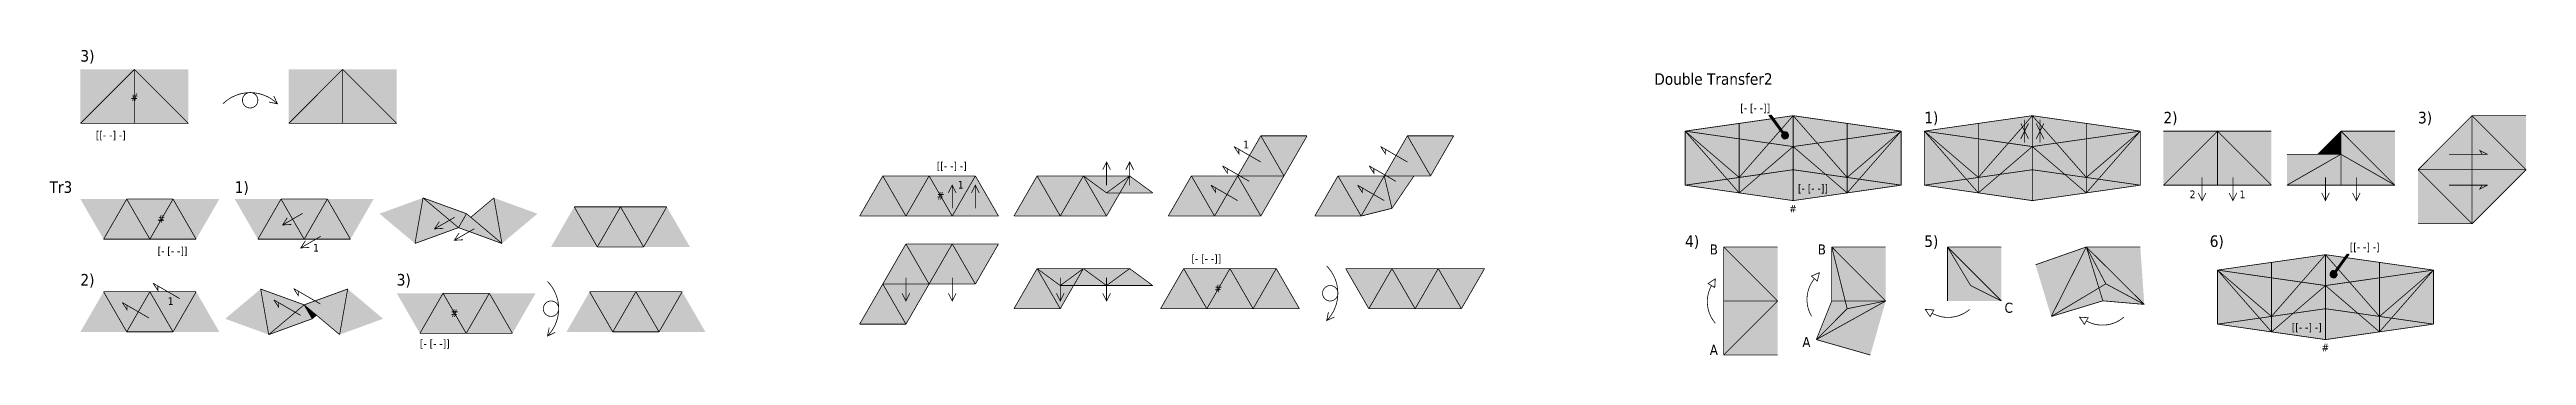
# Model space of a CAD drawing. Header units: inches. Extents: x -12.5 to 77.3, y -38.9 to 8.1.
# Drawn here: x 40.8 to 72.91, y -21.9 to -17.94 of the extents above; entities that cross this region are included whole.
import ezdxf

# ---------------------------------------------------------------- set-up
doc = ezdxf.new("R2010")
doc.units = ezdxf.units.IN
doc.header["$LTSCALE"] = 0.2
doc.header["$MEASUREMENT"] = 0
for name, pattern in [('crease . . . . .', [0.4, 0.2, -0.2]), ('mountain __ . . __ . .', [1.25, 0.5, -0.25, 0, -0.25, 0, -0.25]), ('valley __ __ __', [0.75, 0.5, -0.25])]:
    doc.linetypes.add(name, pattern=pattern)
for name, color, linetype in [('arrow-back', 250, 'Continuous'), ('callout', 254, 'Continuous'), ('edge', 7, 'Continuous'), ('face-1', 151, 'Continuous'), ('face-2', 91, 'Continuous'), ('face-3', 11, 'Continuous'), ('face-4', 191, 'Continuous'), ('hinge', 250, 'crease . . . . .'), ('mountain', 12, 'mountain __ . . __ . .'), ('valley', 143, 'valley __ __ __'), ('z-labels', 94, 'Continuous'), ('z-pats', 251, 'Continuous')]:
    doc.layers.add(name, color=color, linetype=linetype)
doc.styles.add('labels', font='')
doc.styles.get('labels').set_extended_font_data('Tahoma')

msp = doc.modelspace()

# ---------------------------------------------------------------- texts
at = {"style": 'labels'}
for s, height, p in [('Double Transfer2', 0.15, (61.6, -18.4)), ('#', 0.1, (41.852029, -18.609692)), ('1', 0.1, (56.271896, -19.223856)), ('Tr3', 0.15, (40.8, -19.8)), ('#', 0.1, (52.298118, -19.886042)), ('1', 0.1, (52.573107, -19.745088)), ('2', 0.1, (68.539468, -19.869179)), ('1', 0.1, (69.186806, -19.869179)), ('#', 0.1, (42.198118, -20.186043)), ('#', 0.1, (63.347963, -20.053122)), ('1', 0.1, (44.215713, -20.560995)), ('1', 0.1, (42.331669, -21.252346)), ('#', 0.1, (55.898118, -21.086042)), ('#', 0.1, (45.998118, -21.405657)), ('#', 0.1, (70.247963, -21.853122))]:
    msp.add_text(s, height=height, dxfattribs=at).set_placement(p)
at = {"layer": 'z-labels', "style": 'labels'}
for s, height, p in [('3)', 0.15, (41.2, -18.1)), ('1)', 0.15, (65.1, -18.9)), ('2)', 0.15, (68.2, -18.9)), ('3)', 0.15, (71.5, -18.9)), ('1)', 0.15, (43.2, -19.8)), ('4)', 0.15, (62, -20.5)), ('B', 0.13, (62.319199, -20.597516)), ('B', 0.13, (63.719199, -20.597516)), ('5)', 0.15, (65.1, -20.5)), ('6)', 0.15, (68.8, -20.5)), ('2)', 0.15, (41.2, -21)), ('3)', 0.15, (45.3, -21)), ('C', 0.13, (66.140028, -21.352334)), ('A', 0.13, (62.319199, -21.897516)), ('A', 0.13, (63.519199, -21.797516))]:
    msp.add_text(s, height=height, dxfattribs=at).set_placement(p)
at = {"layer": 'z-pats', "style": 'labels'}
for s, p in [('[- [- -]]', (62.714419, -18.749762)), ('[[- -] -]', (41.4, -19.1)), ('[[- -] -]', (52.3, -19.5)), ('[- [- -]]', (63.46305, -19.789943)), ('[- [- -]]', (42.2, -20.6)), ('[[- -] -]', (70.614419, -20.549762)), ('[- [- -]]', (55.6, -20.7)), ('[[- -] -]', (69.86305, -21.589943)), ('[- [- -]]', (45.6, -21.8))]:
    msp.add_text(s, height=0.1, dxfattribs=at).set_placement(p)

# ---------------------------------------------------------------- linework, layer by layer
for p, q in [((63.260028, -19.024721), (63.091166, -18.794881)), ((63.276146, -19.01288), (63.115984, -18.794881)), ((70.423854, -20.81288), (70.584016, -20.594881)), ((70.439972, -20.824721), (70.608834, -20.594881))]:
    msp.add_line(p, q)
at = {"const_width": 0.01}
for points in [[(43.046447, -18.646447, -0.410434), (43.753553, -18.646447, 0.610292)], [(43.4, -18.5, -1), (43.4, -18.7, -1), (43.4, -18.5, 0.414214)], [(57.353553, -20.746447, -0.410434), (57.353553, -21.453553, 0.610292)], [(47.253553, -20.946447, -0.410434), (47.253553, -21.653553, 0.610292)], [(57.5, -21.1, -1), (57.3, -21.1, -1), (57.5, -21.1, 0.414214)], [(62.390424, -21.486788, -0.315299), (62.341534, -21.000479, 0.290796)], [(63.638717, -21.398202, -0.315299), (63.675888, -20.910857, 0.290796)], [(47.4, -21.3, -1), (47.2, -21.3, -1), (47.4, -21.3, 0.414214)], [(65.686788, -21.309576, -0.315299), (65.200479, -21.358466, 0.290796)], [(67.686788, -21.409576, -0.315299), (67.200479, -21.458466, 0.290796)]]:
    msp.add_lwpolyline(points, format="xyb", dxfattribs=at)
for points in [[(43.7062, -18.545166), (43.7062, -18.545166), (43.753553, -18.646447), (43.644117, -18.623561)], [(66.45, -18.9), (66.45, -18.9), (66.4, -19), (66.35, -18.9)], [(66.4, -18.85), (66.4, -19.15)], [(66.55, -18.9), (66.55, -18.9), (66.6, -19), (66.65, -18.9)], [(66.6, -18.85), (66.6, -19.15)], [(66.45, -19.1), (66.45, -19.1), (66.4, -19), (66.35, -19.1)], [(66.55, -19.1), (66.55, -19.1), (66.6, -19), (66.65, -19.1)], [(54.45, -19.5), (54.45, -19.5), (54.5, -19.4), (54.55, -19.5)], [(54.5, -19.7), (54.5, -19.4)], [(54.75, -19.5), (54.75, -19.5), (54.8, -19.4), (54.85, -19.5)], [(54.8, -19.7), (54.8, -19.4)], [(52.45, -19.8), (52.45, -19.8), (52.5, -19.7), (52.55, -19.8)], [(52.5, -20), (52.5, -19.7)], [(52.75, -19.8), (52.75, -19.8), (52.8, -19.7), (52.85, -19.8)], [(52.8, -20), (52.8, -19.7)], [(68.65, -19.8), (68.65, -19.8), (68.7, -19.9), (68.75, -19.8)], [(68.7, -19.6), (68.7, -19.9)], [(69.05, -19.8), (69.05, -19.8), (69.1, -19.9), (69.15, -19.8)], [(69.1, -19.6), (69.1, -19.9)], [(70.25, -19.8), (70.25, -19.8), (70.3, -19.9), (70.35, -19.8)], [(70.3, -19.6), (70.3, -19.9)], [(70.65, -19.8), (70.65, -19.8), (70.7, -19.9), (70.75, -19.8)], [(70.7, -19.6), (70.7, -19.9)], [(43.881699, -20.121893), (43.881699, -20.121893), (43.820096, -20.215195), (43.931699, -20.208496)], [(44.079904, -20.065195), (43.820096, -20.215195)], [(45.85184, -20.172781), (45.85184, -20.172781), (45.790238, -20.266082), (45.90184, -20.259383)], [(46.050045, -20.116082), (45.790238, -20.266082)], [(44.116746, -20.4192), (44.116746, -20.4192), (44.055144, -20.512501), (44.166746, -20.505803)], [(44.314951, -20.362501), (44.055144, -20.512501)], [(46.1077, -20.320501), (46.1077, -20.320501), (46.046098, -20.413803), (46.1577, -20.407104)], [(46.305905, -20.263803), (46.046098, -20.413803)], [(51.85, -21.1), (51.85, -21.1), (51.9, -21.2), (51.95, -21.1)], [(51.9, -20.9), (51.9, -21.2)], [(52.45, -21.1), (52.45, -21.1), (52.5, -21.2), (52.55, -21.1)], [(52.5, -20.9), (52.5, -21.2)], [(53.85, -21.1), (53.85, -21.1), (53.9, -21.2), (53.95, -21.1)], [(53.9, -20.9), (53.9, -21.2)], [(54.45, -21.1), (54.45, -21.1), (54.5, -21.2), (54.55, -21.1)], [(54.5, -20.9), (54.5, -21.2)], [(57.454834, -21.4062), (57.454834, -21.4062), (57.353553, -21.453553), (57.376439, -21.344117)], [(47.354834, -21.6062), (47.354834, -21.6062), (47.253553, -21.653553), (47.276439, -21.544117)]]:
    msp.add_lwpolyline(points, dxfattribs=at)
for points in [[(63.636667, -20.877801), (63.636667, -20.877801), (63.739327, -20.83352), (63.713156, -20.942216)], [(62.297123, -20.974814), (62.297123, -20.974814), (62.390424, -20.913212), (62.383725, -21.024814)], [(65.174814, -21.402877), (65.174814, -21.402877), (65.113212, -21.309576), (65.224814, -21.316275)], [(67.174814, -21.502877), (67.174814, -21.502877), (67.113212, -21.409576), (67.224814, -21.416275)]]:
    msp.add_lwpolyline(points, close=True, dxfattribs=at)
for centre, start, end in [((63.294065, -19.054159), 139.144086, 113.464909), ((70.405935, -20.854159), 66.535091, 40.855914)]:
    msp.add_arc(centre, 0.045, start, end)
at = {"color": 254}
for points in [[(63.920453, -19.635062), (63.920453, -19.835062), (63.427544, -19.635062), (63.427544, -19.835062)], [(70.320453, -21.435062), (70.320453, -21.635062), (69.827544, -21.435062), (69.827544, -21.635062)]]:
    msp.add_solid(points, dxfattribs=at)
at = {"layer": 'arrow-back', "const_width": 0.01}
for points in [[(56.5, -19.4), (56.15359, -19.2)], [(56.214212, -19.235), (56.215192, -19.293301), (56.15359, -19.2)], [(58.4, -19.4), (58.05359, -19.2)], [(58.114212, -19.235), (58.115192, -19.293301), (58.05359, -19.2)], [(72.33, -19.3), (72.3, -19.25), (72.4, -19.3)], [(56.35, -19.65), (56.00359, -19.45)], [(56.064212, -19.485), (56.065192, -19.543301), (56.00359, -19.45)], [(58.25, -19.65), (57.90359, -19.45)], [(57.964212, -19.485), (57.965192, -19.543301), (57.90359, -19.45)], [(71.9, -19.3), (72.4, -19.3)], [(56.2, -19.9), (55.85359, -19.7)], [(55.914212, -19.735), (55.915192, -19.793301), (55.85359, -19.7)], [(58.1, -19.9), (57.75359, -19.7)], [(57.814212, -19.735), (57.815192, -19.793301), (57.75359, -19.7)], [(71.9, -19.7), (72.4, -19.7)], [(72.33, -19.7), (72.3, -19.75), (72.4, -19.7)], [(42.488397, -21.170096), (42.141987, -20.970096)], [(42.202609, -21.005096), (42.20359, -21.063398), (42.141987, -20.970096)], [(43.768504, -21.22137), (43.769485, -21.279672), (43.707882, -21.18637)], [(44.054292, -21.38637), (43.707882, -21.18637)], [(44.310153, -21.23865), (43.963743, -21.03865)], [(44.024364, -21.07365), (44.025345, -21.131951), (43.963743, -21.03865)], [(41.802609, -21.255096), (41.80359, -21.313398), (41.741987, -21.220096)], [(42.088397, -21.420096), (41.741987, -21.220096)]]:
    msp.add_lwpolyline(points, dxfattribs=at)
at = {"layer": 'callout', "const_width": 0.02}
for points in [[(63.100334, -18.790469), (63.294065, -19.054159)], [(70.599666, -20.590469), (70.405935, -20.854159)]]:
    msp.add_lwpolyline(points, dxfattribs=at)
at = {"layer": 'callout', "const_width": 0.04471}
for points in [[(63.294065, -19.031803, -1), (63.294065, -19.076514, -1)], [(70.405935, -20.831803, 1), (70.405935, -20.876514, 1)]]:
    msp.add_lwpolyline(points, format="xyb", close=True, dxfattribs=at)
at = {"layer": 'edge', "const_width": 0.01}
for points in [[(41.2, -18.9), (41.9, -18.9)], [(41.9, -18.9), (42.6, -18.9)], [(43.9, -18.9), (44.6, -18.9)], [(44.6, -18.9), (45.3, -18.9)], [(62, -19), (62.7, -18.9)], [(62.7, -18.9), (63.4, -18.8)], [(64.1, -18.9), (63.4, -18.8)], [(64.8, -19), (64.1, -18.9)], [(65.1, -19), (65.8, -18.9)], [(65.8, -18.9), (66.5, -18.8)], [(67.2, -18.9), (66.5, -18.8)], [(67.9, -19), (67.2, -18.9)], [(71.5, -19.5), (72.2, -18.8)], [(72.2, -18.8), (72.9, -18.8)], [(56.2, -19.580385), (56.5, -19.06077)], [(56.5, -19.06077), (57.1, -19.06077)], [(58.1, -19.580385), (58.4, -19.06077)], [(58.4, -19.06077), (59, -19.06077)], [(62, -19.7), (62, -19)], [(62, -19), (62.7, -19.1)], [(62.7, -19.1), (63.4, -19.2)], [(64.1, -19.1), (63.4, -19.2)], [(64.8, -19), (64.1, -19.1)], [(64.8, -19.7), (64.8, -19)], [(65.1, -19.7), (65.1, -19)], [(65.1, -19), (65.8, -19.1)], [(65.8, -19.1), (66.5, -19.2)], [(67.2, -19.1), (66.5, -19.2)], [(67.9, -19), (67.2, -19.1)], [(67.9, -19.7), (67.9, -19)], [(68.2, -19), (68.9, -19)], [(68.9, -19), (69.6, -19.7)], [(68.9, -19), (69.6, -19)], [(70.2, -19.3), (70.5, -19)], [(70.5, -19), (71.2, -19)], [(51.6, -19.580385), (52.2, -19.580385)], [(52.2, -19.580385), (52.8, -19.580385)], [(53.6, -19.580385), (54.2, -19.580385)], [(54.2, -19.580385), (54.8, -19.580385)], [(54.2, -19.580385), (54.5, -19.8)], [(54.5, -20.1), (54.8, -19.580385)], [(55.6, -19.580385), (56.2, -19.580385)], [(56.2, -19.580385), (56.8, -19.580385)], [(56.5, -20.1), (56.8, -19.580385)], [(57.5, -19.580385), (58.1, -19.580385)], [(58.1, -19.580385), (58.7, -19.580385)], [(58.2, -20), (58.485183, -19.580385)], [(62.7, -19.6), (63.4, -19.5)], [(64.1, -19.6), (63.4, -19.5)], [(65.8, -19.6), (66.5, -19.5)], [(67.2, -19.6), (66.5, -19.5)], [(71.2, -19.7), (70.5, -19.3), (69.8, -19.3)], [(72.2, -20.2), (72.9, -19.5)], [(41.8, -19.880386), (42.4, -19.880387)], [(43.8, -19.880386), (44.4, -19.880387)], [(44.4, -19.880386), (44.7, -20.400001)], [(45.640373, -19.864327), (46.204189, -20.06954)], [(46.559626, -19.864327), (46.259626, -20.116057)], [(54.5, -19.8), (55.1, -19.8)], [(62, -19.7), (62.7, -19.6)], [(62, -19.7), (62.7, -19.8)], [(62.7, -19.8), (63.4, -19.9)], [(64.1, -19.8), (63.4, -19.9)], [(64.8, -19.7), (64.1, -19.6)], [(64.8, -19.7), (64.1, -19.8)], [(65.1, -19.7), (65.8, -19.6)], [(65.1, -19.7), (65.8, -19.8)], [(65.8, -19.8), (66.5, -19.9)], [(67.2, -19.8), (66.5, -19.9)], [(67.9, -19.7), (67.2, -19.6)], [(67.9, -19.7), (67.2, -19.8)], [(68.2, -19.7), (68.9, -19.7)], [(68.9, -19.7), (69.6, -19.7)], [(69.8, -19.7), (70.5, -19.7)], [(70.5, -19.7), (71.2, -19.7)], [(46.204189, -20.06954), (46.663816, -20.455211)], [(47.6, -19.980385), (48.2, -19.980385)], [(48.2, -19.980385), (48.8, -19.980385)], [(51.3, -20.1), (51.9, -20.1)], [(51.9, -20.1), (52.5, -20.1)], [(52.5, -20.1), (53.099999, -20.1)], [(53.3, -20.1), (53.9, -20.1)], [(53.9, -20.1), (54.5, -20.1)], [(55.3, -20.1), (55.9, -20.1)], [(55.9, -20.1), (56.5, -20.1)], [(57.2, -20.1), (57.8, -20.1)], [(57.8, -20.1), (58.2, -20)], [(71.5, -20.2), (72.2, -20.2)], [(41.5, -20.400002), (42.1, -20.400002)], [(42.1, -20.400002), (42.7, -20.400002)], [(43.5, -20.400002), (44.1, -20.400002)], [(44.1, -20.400002), (44.7, -20.400002)], [(45.536185, -20.455212), (46.1, -20.25)], [(47.9, -20.5), (48.5, -20.5)], [(51.6, -20.980385), (51.9, -20.46077)], [(51.9, -20.46077), (52.5, -20.46077)], [(52.5, -20.46077), (53.1, -20.46077)], [(62.5, -20.5), (63.2, -20.5)], [(62.5, -21.2), (62.5, -20.5)], [(64.6, -20.5), (63.9, -20.5)], [(63.9, -20.5), (63.9, -21.2)], [(63.9, -20.5), (64.1, -21.3)], [(65.4, -21.2), (65.4, -20.5)], [(65.4, -20.5), (65.7, -21)], [(65.4, -20.5), (66.1, -20.5)], [(66.541683, -20.730924), (67.2, -20.5)], [(67.9, -20.5), (67.2, -20.5)], [(53.6, -20.780385), (54.2, -20.780385)], [(53.6, -20.780385), (53.9, -20.999999)], [(53.9, -21.3), (54.2, -20.780385)], [(54.2, -20.780385), (54.8, -20.780385)], [(55.5, -20.780385), (56.1, -20.780385)], [(56.1, -20.780385), (56.7, -20.780385)], [(57.6, -20.780386), (58.2, -20.780386)], [(58.2, -20.780386), (58.8, -20.780387)], [(58.8, -20.780386), (59.399999, -20.780386)], [(68.9, -20.8), (69.6, -20.7)], [(68.9, -21.5), (68.9, -20.8)], [(68.9, -20.8), (69.6, -20.9)], [(69.6, -20.7), (70.3, -20.6)], [(71, -20.7), (70.3, -20.6)], [(71.7, -20.8), (71, -20.7)], [(71.7, -20.8), (71, -20.9)], [(71.7, -21.5), (71.7, -20.8)], [(41.5, -21.080385), (42.1, -21.080385)], [(42.1, -21.080385), (42.4, -21.6)], [(42.1, -21.080385), (42.7, -21.080385)], [(43.536185, -21.044788), (44.1, -21.25)], [(45.9, -21.1), (46.5, -21.1)], [(47.8, -21.080385), (48.4, -21.080385)], [(48.4, -21.080385), (49, -21.080385)], [(51.9, -21.5), (52.2, -20.980385)], [(52.2, -20.980385), (52.8, -20.980385)], [(53.9, -20.999999), (54.5, -20.999999)], [(54.5, -21), (55.1, -21)], [(66.1, -21.2), (65.7, -21)], [(66.744688, -21.400841), (67.452306, -20.97743)], [(67.452306, -20.97743), (67.951119, -21.244237)], [(69.6, -20.9), (70.3, -21)], [(71, -20.9), (70.3, -21)], [(43.640373, -21.635673), (44.204189, -21.43046)], [(44.559626, -21.635673), (44.1, -21.25)], [(44.204189, -21.43046), (44.259626, -21.383943)], [(51.3, -21.5), (51.9, -21.5)], [(53.3, -21.3), (53.9, -21.3)], [(55.2, -21.3), (55.8, -21.3)], [(55.8, -21.3), (56.4, -21.3)], [(56.4, -21.3), (56.999999, -21.3)], [(57.9, -21.300002), (58.5, -21.300002)], [(58.5, -21.300002), (59.1, -21.300002)], [(62.5, -21.2), (62.5, -21.9)], [(63.9, -21.2), (63.7, -21.7)], [(64.1, -21.3), (63.7, -21.7)], [(66.744688, -21.400841), (67.414605, -21.197836)], [(67.414605, -21.197836), (67.951119, -21.244237)], [(68.9, -21.5), (69.6, -21.4)], [(68.9, -21.5), (69.6, -21.6)], [(69.6, -21.4), (70.3, -21.3)], [(71, -21.4), (70.3, -21.3)], [(71.7, -21.5), (71, -21.4)], [(71.7, -21.5), (71, -21.6)], [(41.8, -21.6), (42.4, -21.6)], [(45.6, -21.619615), (46.2, -21.619615)], [(46.2, -21.619615), (46.8, -21.619615)], [(48.1, -21.6), (48.7, -21.6)], [(63.7, -21.7), (64.4, -21.9)], [(69.6, -21.6), (70.3, -21.7)], [(71, -21.6), (70.3, -21.7)], [(62.5, -21.9), (63.2, -21.9)]]:
    msp.add_lwpolyline(points, dxfattribs=at)
at = {"layer": 'face-1'}
for points in [[(41.9, -18.2), (41.2, -18.2), (41.9, -18.2), (41.2, -18.9)], [(41.9, -18.2), (42.6, -18.9), (42.6, -18.2)], [(72.2, -18.8), (72.9, -19.5), (72.9, -18.8)], [(62.7, -19.8), (62.7, -19.1), (62.7, -19.8), (62, -19)], [(62, -19), (62.7, -19.8), (62, -19.7)], [(62.7, -19.8), (62.7, -19.1), (63.4, -19.2)], [(63.4, -19.2), (62.7, -19.8), (63.4, -19.9)], [(64.1, -19.8), (64.1, -19.1), (63.4, -19.2)], [(63.4, -19.2), (64.1, -19.8), (63.4, -19.9)], [(64.1, -19.8), (64.1, -19.1), (64.1, -19.8), (64.8, -19)], [(64.8, -19), (64.1, -19.8), (64.8, -19.7)], [(65.8, -19.8), (65.8, -19.1), (65.8, -19.8), (65.1, -19)], [(65.1, -19), (65.8, -19.8), (65.1, -19.7)], [(65.8, -19.8), (65.8, -19.1), (66.5, -19.2)], [(66.5, -19.2), (65.8, -19.8), (66.5, -19.9)], [(67.2, -19.8), (67.2, -19.1), (66.5, -19.2)], [(66.5, -19.2), (67.2, -19.8), (66.5, -19.9)], [(67.2, -19.8), (67.2, -19.1), (67.2, -19.8), (67.9, -19)], [(67.9, -19), (67.2, -19.8), (67.9, -19.7)], [(68.9, -19), (68.2, -19), (68.9, -19), (68.2, -19.7)], [(68.2, -19.7), (68.9, -19), (68.9, -19.7)], [(69.6, -19.7), (68.9, -19.7), (68.9, -19)], [(68.9, -19), (69.6, -19.7), (69.6, -19)], [(70.5, -19), (71.2, -19.7), (71.2, -19)], [(51.9, -20.1), (51.6, -19.580385), (51.3, -20.1)], [(51.9, -20.1), (51.6, -19.580385), (52.2, -19.580385)], [(51.9, -20.1), (52.5, -20.1), (52.2, -19.580385)], [(52.8, -19.580386), (52.5, -20.1), (52.2, -19.580385)], [(52.8, -19.580386), (52.5, -20.1), (53.1, -20.100001)], [(53.9, -20.1), (53.6, -19.580385), (53.3, -20.1)], [(53.9, -20.1), (53.6, -19.580385), (54.2, -19.580385)], [(53.9, -20.1), (54.5, -20.1), (54.2, -19.580385)], [(54.8, -19.580385), (54.2, -19.580385), (54.8, -19.580385), (54.5, -19.8)], [(54.5, -19.8), (54.8, -19.580385), (55.1, -19.8)], [(55.9, -20.1), (55.6, -19.580385), (55.3, -20.1)], [(55.9, -20.1), (55.6, -19.580385), (56.2, -19.580385)], [(55.9, -20.1), (56.5, -20.1), (56.2, -19.580385)], [(57.8, -20.1), (57.5, -19.580385), (57.2, -20.1)], [(57.8, -20.1), (57.5, -19.580385), (58.1, -19.580385)], [(57.8, -20.1), (58.2, -20), (58.1, -19.580385)], [(70.5, -19.3), (69.8, -19.3), (70.5, -19.3), (69.8, -19.7)], [(69.8, -19.7), (70.5, -19.3), (70.5, -19.7)], [(71.2, -19.7), (70.5, -19.7), (70.5, -19.3)], [(72.2, -20.2), (71.5, -20.2), (72.2, -20.2), (71.5, -19.5)], [(41.8, -19.880386), (41.5, -20.400002), (41.2, -19.880386)], [(41.8, -19.880386), (41.5, -20.400002), (42.1, -20.400001)], [(41.8, -19.880386), (42.4, -19.880386), (42.1, -20.400001)], [(42.7, -20.400001), (42.4, -19.880386), (42.1, -20.400001)], [(42.7, -20.400001), (42.4, -19.880386), (43, -19.880386)], [(43.8, -19.880386), (43.5, -20.400002), (43.2, -19.880386)], [(43.8, -19.880386), (43.5, -20.400002), (44.1, -20.400001)], [(43.8, -19.880386), (44.4, -19.880386), (44.1, -20.400001)], [(44.7, -20.400001), (44.4, -19.880386), (44.1, -20.400001)], [(44.7, -20.400001), (44.4, -19.880386), (45, -19.880386)], [(45.640373, -19.864327), (45.536185, -20.455212), (45.076558, -20.069539)], [(45.640373, -19.864327), (45.536185, -20.455212), (46.1, -20.25)], [(45.640373, -19.864327), (46.204189, -20.06954), (46.1, -20.25)], [(46.663816, -20.455211), (46.559626, -19.864327), (47.123442, -20.069539)], [(46.1, -20.25), (46.204189, -20.06954), (46.663816, -20.455211)], [(47.9, -20.5), (47.6, -19.980385), (47.3, -20.5)], [(48.8, -19.980386), (48.5, -20.5), (49.1, -20.500001)], [(52.5, -20.46077), (52.2, -20.980385), (51.9, -20.46077)], [(62.5, -20.5), (63.2, -21.2), (63.2, -20.5)], [(63.9, -20.5), (64.6, -21.2), (64.6, -20.5)], [(65.4, -20.5), (66.1, -21.2), (66.1, -20.5)], [(66.1, -21.2), (65.4, -21.2), (65.4, -20.5)], [(66.744688, -21.400841), (67.2, -20.5), (66.541683, -20.730924)], [(67.951119, -21.244237), (67.9, -20.5), (67.951119, -21.244237), (67.2, -20.5)], [(53.9, -21.3), (53.6, -20.780385), (53.3, -21.3)], [(53.9, -21.3), (53.6, -20.780385), (54.2, -20.780385)], [(54.8, -20.780386), (54.5, -21), (55.1, -21)], [(55.8, -21.3), (55.5, -20.780385), (55.2, -21.3)], [(56.7, -20.780386), (56.4, -21.3), (57, -21.300001)], [(58.2, -20.780386), (57.9, -21.300002), (58.5, -21.300001)], [(58.2, -20.780386), (58.8, -20.780386), (58.5, -21.300001)], [(69.6, -21.6), (69.6, -20.9), (69.6, -21.6), (68.9, -20.8)], [(68.9, -20.8), (69.6, -21.6), (68.9, -21.5)], [(71, -21.6), (71, -20.9), (71, -21.6), (71.7, -20.8)], [(71.7, -20.8), (71, -21.6), (71.7, -21.5)], [(41.8, -21.6), (41.5, -21.080385), (41.2, -21.6)], [(42.7, -21.080386), (42.4, -21.6), (43, -21.600001)], [(43.640373, -21.635673), (43.536185, -21.044788), (43.076558, -21.430461)], [(44.663816, -21.044789), (44.559626, -21.635673), (45.123442, -21.430461)], [(45.9, -21.1), (45.6, -21.619615), (45.3, -21.1)], [(46.8, -21.619614), (46.5, -21.1), (47.1, -21.099999)], [(51.9, -21.5), (51.6, -20.980385), (51.3, -21.5)], [(51.9, -21.5), (51.6, -20.980385), (52.2, -20.980385)], [(69.6, -21.6), (69.6, -20.9), (70.3, -21)], [(71, -21.6), (71, -20.9), (70.3, -21)], [(62.5, -21.9), (63.2, -21.9), (63.2, -21.2)], [(63.7, -21.7), (64.4, -21.9), (63.7, -21.7), (64.6, -21.2)]]:
    msp.add_solid(points, dxfattribs=at)
at = {"layer": 'face-2'}
for points in [[(44.6, -18.2), (43.9, -18.2), (44.6, -18.2), (43.9, -18.9)], [(44.6, -18.2), (45.3, -18.9), (45.3, -18.2)], [(62.7, -19.6), (62.7, -18.9), (62.7, -19.6), (62, -19)], [(62.7, -19.6), (62.7, -18.9), (63.4, -18.8)], [(63.4, -18.8), (62.7, -19.6), (63.4, -19.5)], [(64.1, -19.6), (64.1, -18.9), (63.4, -18.8)], [(63.4, -18.8), (64.1, -19.6), (63.4, -19.5)], [(64.1, -19.6), (64.1, -18.9), (64.1, -19.6), (64.8, -19)], [(65.8, -19.6), (65.8, -18.9), (65.8, -19.6), (65.1, -19)], [(65.8, -19.6), (65.8, -18.9), (66.5, -18.8)], [(66.5, -18.8), (65.8, -19.6), (66.5, -19.5)], [(67.2, -19.6), (67.2, -18.9), (66.5, -18.8)], [(66.5, -18.8), (67.2, -19.6), (66.5, -19.5)], [(67.2, -19.6), (67.2, -18.9), (67.2, -19.6), (67.9, -19)], [(56.5, -19.06077), (56.8, -19.580385), (57.1, -19.06077)], [(58.4, -19.06077), (58.7, -19.580385), (59, -19.06077)], [(62, -19), (62.7, -19.6), (62, -19.7)], [(64.8, -19), (64.1, -19.6), (64.8, -19.7)], [(65.1, -19), (65.8, -19.6), (65.1, -19.7)], [(67.9, -19), (67.2, -19.6), (67.9, -19.7)], [(47.9, -20.5), (47.6, -19.980385), (48.2, -19.980385)], [(51.6, -20.980385), (52.2, -20.980385), (51.9, -20.46077)], [(52.5, -20.46077), (52.8, -20.980385), (53.1, -20.46077)], [(64.6, -21.2), (63.9, -21.2), (63.9, -20.5)], [(58.2, -20.780386), (57.9, -21.300002), (57.6, -20.780386)], [(59.1, -21.300001), (58.8, -20.780386), (59.4, -20.780386)], [(69.6, -21.4), (69.6, -20.7), (69.6, -21.4), (68.9, -20.8)], [(68.9, -20.8), (69.6, -21.4), (68.9, -21.5)], [(69.6, -21.4), (69.6, -20.7), (70.3, -20.6)], [(71, -21.4), (71, -20.7), (70.3, -20.6)], [(71, -21.4), (71, -20.7), (71, -21.4), (71.7, -20.8)], [(71.7, -20.8), (71, -21.4), (71.7, -21.5)], [(41.8, -21.6), (41.5, -21.080385), (42.1, -21.080385)], [(43.640373, -21.635673), (43.536185, -21.044788), (44.1, -21.25)], [(45.9, -21.1), (45.6, -21.619615), (46.2, -21.619615)], [(45.9, -21.1), (46.5, -21.1), (46.2, -21.619615)], [(48.1, -21.6), (47.8, -21.080385), (47.5, -21.6)], [(49, -21.080386), (48.7, -21.6), (49.3, -21.600001)], [(64.6, -21.2), (63.7, -21.7), (63.9, -21.2)]]:
    msp.add_solid(points, dxfattribs=at)
at = {"layer": 'face-3'}
for points in [[(41.2, -18.9), (41.9, -18.2), (41.9, -18.9)], [(42.6, -18.9), (41.9, -18.9), (41.9, -18.2)], [(71.5, -19.5), (72.2, -18.8), (72.2, -19.5)], [(72.9, -19.5), (72.2, -19.5), (72.2, -18.8)], [(56.8, -19.580385), (56.2, -19.580385), (56.8, -19.580385), (56.5, -19.06077)], [(58.7, -19.580385), (58.1, -19.580385), (58.7, -19.580385), (58.4, -19.06077)], [(70.2, -19.3), (70.5, -19.3), (70.5, -19)], [(70.5, -19), (70.5, -19.3), (71.2, -19.7)], [(54.8, -19.580385), (54.499999, -20.1), (54.2, -19.580385)], [(56.8, -19.580385), (56.499999, -20.1), (56.2, -19.580385)], [(58.485183, -19.580385), (58.2, -20), (58.1, -19.580385)], [(71.5, -19.5), (72.2, -20.2), (72.2, -19.5)], [(72.9, -19.5), (72.2, -19.5), (72.2, -20.2)], [(46.663816, -20.455211), (46.559626, -19.864327), (46.1, -20.25)], [(47.9, -20.5), (48.5, -20.5), (48.2, -19.980385)], [(48.8, -19.980386), (48.5, -20.5), (48.2, -19.980385)], [(52.8, -20.980385), (52.2, -20.980385), (52.8, -20.980385), (52.5, -20.46077)], [(63.2, -21.2), (62.5, -20.5), (62.5, -21.2)], [(63.9, -20.5), (64.1, -21.3), (64.6, -21.2)], [(66.1, -21.2), (65.7, -21), (65.4, -20.5)], [(66.744688, -21.400841), (67.452306, -20.97743), (67.2, -20.5)], [(67.2, -20.5), (67.452306, -20.97743), (67.951119, -21.244237)], [(53.9, -20.999999), (53.6, -20.780385), (54.2, -20.780385)], [(55.8, -21.3), (55.5, -20.780385), (56.1, -20.780385)], [(59.1, -21.300001), (58.8, -20.780386), (58.5, -21.300001)], [(41.8, -21.6), (42.4, -21.6), (42.1, -21.080385)], [(42.7, -21.080386), (42.4, -21.6), (42.1, -21.080385)], [(44.663816, -21.044789), (44.559626, -21.635673), (44.1, -21.25)], [(46.8, -21.619614), (46.5, -21.1), (46.2, -21.619615)], [(48.1, -21.6), (47.8, -21.080385), (48.4, -21.080385)], [(70.3, -21), (69.6, -21.6), (70.3, -21.7)], [(70.3, -21), (71, -21.6), (70.3, -21.7)], [(43.640373, -21.635673), (44.204189, -21.43046), (44.1, -21.25)], [(63.2, -21.2), (62.5, -21.9), (62.5, -21.2)], [(64.6, -21.2), (64.1, -21.3), (63.7, -21.7)]]:
    msp.add_solid(points, dxfattribs=at)
at = {"layer": 'face-4'}
for points in [[(43.9, -18.9), (44.6, -18.2), (44.6, -18.9)], [(45.3, -18.9), (44.6, -18.9), (44.6, -18.2)], [(67.2, -20.5), (67.414605, -21.197836), (66.744688, -21.400841)], [(67.2, -20.5), (67.951119, -21.244237), (67.414605, -21.197836)], [(53.9, -20.999999), (54.5, -21), (54.2, -20.780385)], [(54.8, -20.780386), (54.5, -21), (54.2, -20.780385)], [(55.8, -21.3), (56.4, -21.3), (56.1, -20.780385)], [(56.7, -20.780386), (56.4, -21.3), (56.1, -20.780385)], [(70.3, -20.6), (69.6, -21.4), (70.3, -21.3)], [(70.3, -20.6), (71, -21.4), (70.3, -21.3)], [(48.1, -21.6), (48.7, -21.6), (48.4, -21.080385)], [(49, -21.080386), (48.7, -21.6), (48.4, -21.080385)], [(44.1, -21.25), (44.204189, -21.43046), (44.259626, -21.383943)]]:
    msp.add_solid(points, dxfattribs=at)
at = {"layer": 'hinge', "const_width": 0.01}
for points in [[(41.2, -18.9), (41.9, -18.2)], [(41.9, -18.2), (42.6, -18.9)], [(41.9, -18.9), (41.9, -18.2)], [(43.9, -18.9), (44.6, -18.2)], [(44.6, -18.2), (45.3, -18.9)], [(44.6, -18.9), (44.6, -18.2)], [(63.4, -18.8), (62.7, -19.6)], [(62.7, -19.6), (62.7, -18.9)], [(63.4, -18.8), (64.1, -19.6)], [(64.1, -19.6), (64.1, -18.9)], [(66.5, -18.8), (65.8, -19.6)], [(65.8, -19.6), (65.8, -18.9)], [(66.5, -18.8), (67.2, -19.6)], [(67.2, -19.6), (67.2, -18.9)], [(72.2, -19.5), (72.2, -18.8)], [(72.2, -18.8), (72.9, -19.5)], [(56.8, -19.580385), (56.5, -19.06077)], [(56.8, -19.580385), (57.1, -19.06077)], [(58.7, -19.580385), (58.4, -19.06077)], [(58.7, -19.580385), (59, -19.06077)], [(62, -19), (62.7, -19.6)], [(62, -19), (62.7, -19.8)], [(62.7, -19.8), (62.7, -19.1)], [(63.4, -19.2), (62.7, -19.8)], [(63.4, -19.2), (64.1, -19.8)], [(64.8, -19), (64.1, -19.6)], [(64.8, -19), (64.1, -19.8)], [(64.1, -19.8), (64.1, -19.1)], [(65.1, -19), (65.8, -19.6)], [(65.1, -19), (65.8, -19.8)], [(65.8, -19.8), (65.8, -19.1)], [(66.5, -19.2), (65.8, -19.8)], [(66.5, -19.2), (67.2, -19.8)], [(67.9, -19), (67.2, -19.6)], [(67.9, -19), (67.2, -19.8)], [(67.2, -19.8), (67.2, -19.1)], [(68.2, -19.7), (68.9, -19)], [(68.9, -19.7), (68.9, -19)], [(70.5, -19), (70.5, -19.7)], [(70.5, -19), (71.2, -19.7)], [(51.3, -20.1), (51.6, -19.580385)], [(51.6, -19.580385), (51.9, -20.1)], [(51.9, -20.1), (52.2, -19.580385)], [(52.2, -19.580385), (52.5, -20.1)], [(52.5, -20.1), (52.8, -19.580385)], [(52.8, -19.580385), (53.099999, -20.1)], [(53.3, -20.1), (53.6, -19.580385)], [(53.6, -19.580385), (53.9, -20.1)], [(53.9, -20.1), (54.2, -19.580385)], [(54.2, -19.580385), (54.5, -20.1)], [(54.8, -19.580385), (54.5, -19.8)], [(55.1, -19.8), (54.8, -19.580385)], [(55.3, -20.1), (55.6, -19.580385)], [(55.6, -19.580385), (55.9, -20.1)], [(56.2, -19.580385), (56.5, -20.1)], [(57.2, -20.1), (57.5, -19.580385)], [(57.5, -19.580385), (57.8, -20.1)], [(58.1, -19.580385), (58.2, -20)], [(69.8, -19.7), (70.5, -19.3)], [(71.5, -19.5), (72.2, -20.2)], [(71.5, -19.5), (72.2, -19.5)], [(72.2, -19.5), (72.2, -20.2)], [(72.2, -19.5), (72.9, -19.5)], [(41.5, -20.400002), (41.8, -19.880386)], [(41.8, -19.880386), (42.1, -20.400002)], [(42.1, -20.400002), (42.4, -19.880387)], [(42.4, -19.880386), (42.7, -20.400001)], [(43.5, -20.400002), (43.8, -19.880386)], [(44.1, -20.400002), (44.4, -19.880387)], [(45.536185, -20.455212), (45.640373, -19.864327)], [(46.559626, -19.864327), (46.663815, -20.455211)], [(46.204189, -20.06954), (46.1, -20.25)], [(47.6, -19.980385), (47.9, -20.5)], [(47.9, -20.5), (48.2, -19.980385)], [(48.2, -19.980385), (48.5, -20.5)], [(48.5, -20.5), (48.8, -19.980385)], [(51.9, -20.46077), (52.2, -20.980385)], [(52.2, -20.980385), (52.5, -20.46077)], [(52.8, -20.980385), (52.5, -20.46077)], [(52.8, -20.980385), (53.1, -20.46077)], [(63.2, -21.2), (62.5, -20.5)], [(67.414605, -21.197836), (67.2, -20.5)], [(53.3, -21.3), (53.6, -20.780385)], [(53.6, -20.780385), (53.9, -21.3)], [(53.9, -20.999999), (54.2, -20.780385)], [(54.2, -20.780385), (54.5, -20.999999)], [(54.5, -21), (54.8, -20.780385)], [(54.8, -20.780385), (55.1, -21)], [(55.2, -21.3), (55.5, -20.780385)], [(55.5, -20.780385), (55.8, -21.3)], [(55.8, -21.3), (56.1, -20.780385)], [(56.1, -20.780385), (56.4, -21.3)], [(56.4, -21.3), (56.7, -20.780385)], [(56.7, -20.780385), (56.999999, -21.3)], [(57.6, -20.780386), (57.9, -21.300002)], [(57.9, -21.300002), (58.2, -20.780386)], [(58.2, -20.780386), (58.5, -21.300002)], [(58.5, -21.300002), (58.8, -20.780387)], [(58.8, -20.780386), (59.1, -21.300001)], [(59.1, -21.300001), (59.399999, -20.780386)], [(68.9, -20.8), (69.6, -21.4)], [(68.9, -20.8), (69.6, -21.6)], [(70.3, -20.6), (69.6, -21.4)], [(69.6, -21.4), (69.6, -20.7)], [(70.3, -20.6), (71, -21.4)], [(71, -21.4), (71, -20.7)], [(71.7, -20.8), (71, -21.4)], [(71.7, -20.8), (71, -21.6)], [(41.5, -21.080385), (41.8, -21.6)], [(42.4, -21.6), (42.7, -21.080385)], [(43.536185, -21.044788), (43.640373, -21.635673)], [(44.559626, -21.635673), (44.663815, -21.044789)], [(45.6, -21.619615), (45.9, -21.1)], [(45.9, -21.1), (46.2, -21.619615)], [(46.2, -21.619615), (46.5, -21.1)], [(46.5, -21.1), (46.8, -21.619615)], [(47.8, -21.080385), (48.1, -21.6)], [(48.1, -21.6), (48.4, -21.080385)], [(48.4, -21.080385), (48.7, -21.6)], [(48.7, -21.6), (49, -21.080385)], [(51.3, -21.5), (51.6, -20.980385)], [(51.6, -20.980385), (51.9, -21.5)], [(69.6, -21.6), (69.6, -20.9)], [(70.3, -21), (69.6, -21.6)], [(70.3, -21), (71, -21.6)], [(71, -21.6), (71, -20.9)], [(44.204189, -21.43046), (44.1, -21.25)], [(63.2, -21.2), (62.5, -21.2)], [(63.2, -21.2), (62.5, -21.9)], [(63.9, -21.2), (64.6, -21.2)]]:
    msp.add_lwpolyline(points, dxfattribs=at)
at = {"layer": 'mountain', "const_width": 0.01}
for points in [[(63.4, -19.2), (63.4, -19.9)], [(66.5, -19.2), (66.5, -19.9)], [(55.9, -20.1), (56.2, -19.580385)], [(57.8, -20.1), (58.1, -19.580385)], [(46.1, -20.25), (46.663815, -20.455211)], [(67.2, -20.5), (67.452306, -20.97743)], [(41.8, -21.6), (42.1, -21.080385)], [(44.1, -21.25), (44.663815, -21.044789)], [(70.3, -21), (70.3, -21.7)], [(43.640373, -21.635673), (44.1, -21.25)], [(64.6, -21.2), (64.1, -21.3)]]:
    msp.add_lwpolyline(points, dxfattribs=at)
at = {"layer": 'valley', "const_width": 0.01}
for points in [[(63.4, -18.8), (63.4, -19.2)], [(66.5, -18.8), (66.5, -19.2)], [(43.8, -19.880386), (44.1, -20.400002)], [(45.640373, -19.864327), (46.1, -20.25)], [(64.6, -21.2), (63.9, -20.5)], [(65.4, -20.5), (66.1, -21.2)], [(67.2, -20.5), (66.744688, -21.400841)], [(67.2, -20.5), (67.951119, -21.244237)], [(70.3, -20.6), (70.3, -21)], [(51.6, -20.980385), (52.2, -20.980385)], [(64.6, -21.2), (63.7, -21.7)]]:
    msp.add_lwpolyline(points, dxfattribs=at)

msp.set_redraw_order([(e.dxf.handle, doc.entitydb.next_handle()) for e in msp.query("TEXT MTEXT ATTDEF DIMENSION ARC_DIMENSION")])  # texts and dimensions are drawn at this point

doc.saveas('drawing.dxf')
